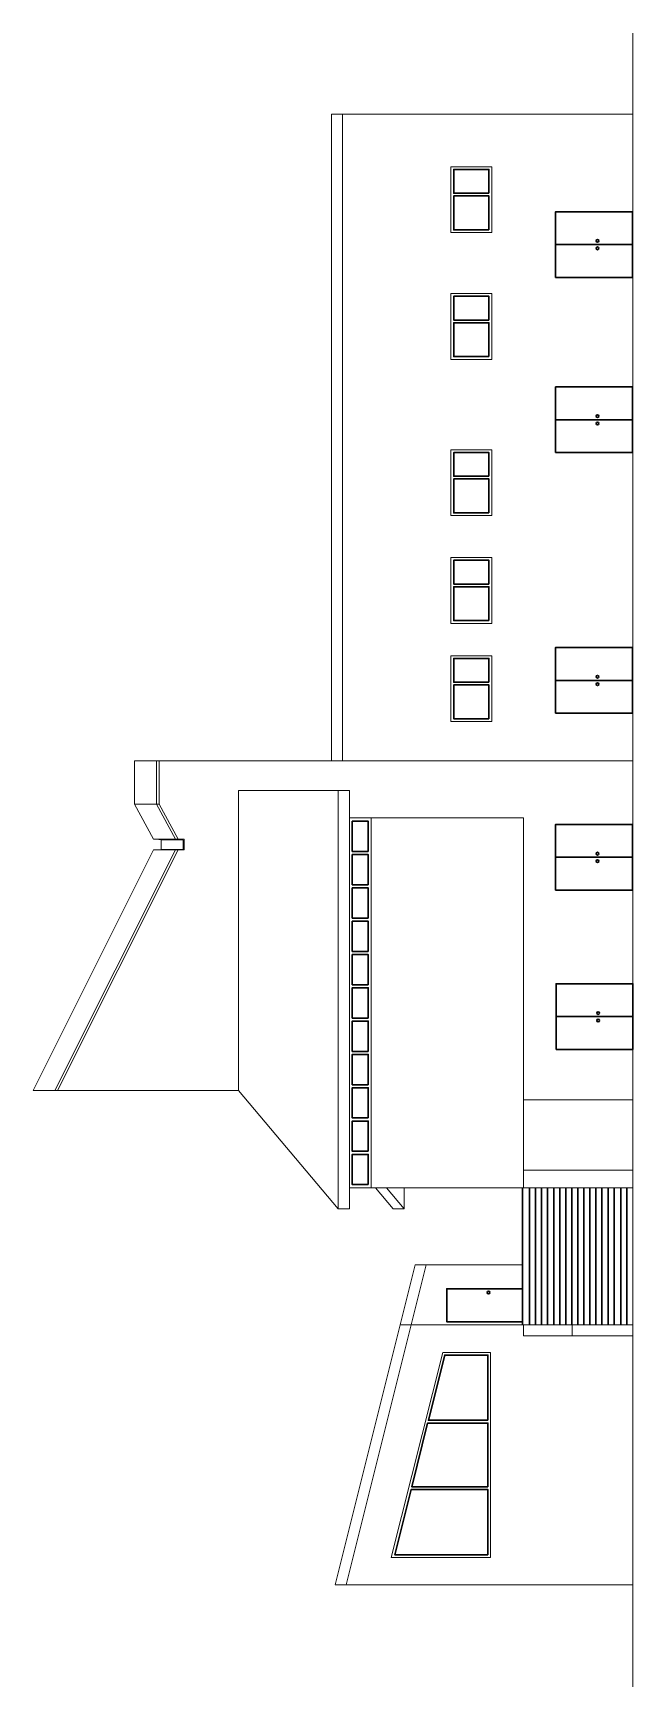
# Model space of a CAD drawing. Header units: inches. Extents: x -4858 to 2593, y -3513 to 2619.
# Drawn here: x 324 to 981, y 93 to 1904 of the extents above; entities that cross this region are included whole.
import ezdxf

# ---------------------------------------------------------------- set-up
doc = ezdxf.new("R2010")
doc.units = ezdxf.units.IN
doc.header["$MEASUREMENT"] = 0
for name, color, linetype, lineweight in [('A-DOOR', 31, 'Continuous', 30), ('A-FLOR', 140, 'Continuous', 30), ('A-GLAZ', 151, 'Continuous', 30), ('A-ROOF', 132, 'Continuous', 13), ('A-WALL', 113, 'Continuous', 13)]:
    doc.layers.add(name, color=color, linetype=linetype, lineweight=lineweight)

msp = doc.modelspace()

# ---------------------------------------------------------------- linework, layer by layer
at = {"layer": 'A-DOOR'}
for p, q in [((896.3, 1672.7), (980.4, 1672.7)), ((896.3, 1480.9), (980.4, 1480.9)), ((896.3, 1195.5), (980.4, 1195.5)), ((896.3, 1001.8), (980.4, 1001.8)), ((896.9, 827.3), (981, 827.3))]:
    msp.add_line(p, q, dxfattribs=at)
for points in [[(896.3, 1636.8), (896.3, 1708.7), (980.4, 1708.7), (980.4, 1636.8)], [(896.3, 1445), (896.3, 1516.9), (980.4, 1516.9), (980.4, 1445)], [(896.3, 1159.6), (896.3, 1231.5), (980.4, 1231.5), (980.4, 1159.6)], [(896.3, 965.9), (896.3, 1037.7), (980.4, 1037.7), (980.4, 965.9)], [(896.9, 791.3), (896.9, 863.2), (981, 863.2), (981, 791.3)], [(860, 493.1), (860, 529.2), (777.1, 529.2), (777.1, 493.1)]]:
    msp.add_lwpolyline(points, close=True, dxfattribs=at)
for centre in [(942.2, 1676.7), (942.2, 1668.6), (942.2, 1484.9), (942.2, 1476.8), (942.2, 1199.5), (942.2, 1191.3), (942.2, 1005.7), (942.2, 997.6), (942.8, 831.2), (942.8, 823.1), (822.9, 525.1)]:
    msp.add_circle(centre, 1.49, dxfattribs=at)
at = {"layer": 'A-FLOR'}
for p, q in [((860, 489.9), (860, 639.9)), ((867.7, 489.9), (867.7, 639.9)), ((874.3, 489.9), (874.3, 639.9)), ((880.9, 489.9), (880.9, 639.9)), ((887.6, 489.9), (887.6, 639.9)), ((894.2, 489.9), (894.2, 639.9)), ((900.8, 489.9), (900.8, 639.9)), ((907.4, 489.9), (907.4, 639.9)), ((914, 489.9), (914, 639.9)), ((920.6, 489.9), (920.6, 639.9)), ((927.2, 489.9), (927.2, 639.9)), ((933.9, 489.9), (933.9, 639.9)), ((940.5, 489.9), (940.5, 639.9)), ((947.1, 489.9), (947.1, 639.9)), ((953.7, 489.9), (953.7, 639.9)), ((960.3, 489.9), (960.3, 639.9)), ((967.9, 489.9), (967.9, 639.9)), ((974.5, 489.9), (974.5, 639.9))]:
    msp.add_line(p, q, dxfattribs=at)
at = {"layer": 'A-GLAZ'}
for points in [[(823.3, 1728.9), (823.3, 1755), (784.7, 1755), (784.7, 1728.9)], [(823.3, 1688.8), (823.3, 1726), (784.7, 1726), (784.7, 1688.8)], [(823.3, 1590.1), (823.3, 1616.1), (784.7, 1616.1), (784.7, 1590.1)], [(823.3, 1550), (823.3, 1587.1), (784.7, 1587.1), (784.7, 1550)], [(823.3, 1419), (823.3, 1445), (784.7, 1445), (784.7, 1419)], [(823.3, 1378.9), (823.3, 1416), (784.7, 1416), (784.7, 1378.9)], [(823.3, 1301), (823.3, 1327), (784.7, 1327), (784.7, 1301)], [(823.3, 1260.9), (823.3, 1298), (784.7, 1298), (784.7, 1260.9)], [(823.3, 1193.5), (823.3, 1219.5), (784.7, 1219.5), (784.7, 1193.5)], [(823.3, 1153.4), (823.3, 1190.5), (784.7, 1190.5), (784.7, 1153.4)], [(691.1, 1008.1), (691.1, 1041.2), (673.6, 1041.2), (673.6, 1008.1)], [(691.1, 971.6), (691.1, 1004.7), (673.6, 1004.7), (673.6, 971.6)], [(691.1, 935.1), (691.1, 968.2), (673.6, 968.2), (673.6, 935.1)], [(691.1, 898.7), (691.1, 931.7), (673.6, 931.7), (673.6, 898.7)], [(691.1, 862.2), (691.1, 895.2), (673.6, 895.2), (673.6, 862.2)], [(691.1, 825.7), (691.1, 858.8), (673.6, 858.8), (673.6, 825.7)], [(691.1, 789.2), (691.1, 822.3), (673.6, 822.3), (673.6, 789.2)], [(691.1, 752.7), (691.1, 785.8), (673.6, 785.8), (673.6, 752.7)], [(691.1, 716.3), (691.1, 749.3), (673.6, 749.3), (673.6, 716.3)], [(691.1, 679.8), (691.1, 712.8), (673.6, 712.8), (673.6, 679.8)], [(691.1, 643.3), (691.1, 676.4), (673.6, 676.4), (673.6, 643.3)], [(822.1, 385.2), (822.1, 456.6), (774.9, 456.6), (757, 385.2)], [(822.1, 312.4), (822.1, 382.2), (756.1, 382.2), (738.7, 312.4)], [(822.1, 238), (822.1, 309.4), (738, 309.4), (720.1, 238)]]:
    msp.add_lwpolyline(points, close=True, dxfattribs=at)
at = {"layer": 'A-ROOF'}
for p, q in [((981, 1904.3), (981, 93.2)), ((462, 1107.5), (434.9, 1107.5)), ((434.9, 1107.5), (434.9, 1059.9)), ((459, 1059.9), (459, 1107.5)), ((658.2, 1074.9), (549, 1074.9)), ((549, 1074.9), (549, 746.5)), ((434.9, 1059.9), (455.8, 1021.5)), ((434.9, 1059.9), (462, 1059.9)), ((479.9, 1021.5), (459, 1059.9)), ((455.8, 1021.5), (458.8, 1021.5)), ((458.8, 1021.5), (464.3, 1020.7)), ((482.9, 1021.5), (458.8, 1021.5)), ((464.3, 1020.7), (464.3, 1010.4)), ((464.3, 1020.7), (488.4, 1020.5)), ((489.3, 1021.5), (482.9, 1021.5)), ((482.9, 1021.5), (488.4, 1020.6)), ((488.4, 1020.6), (488.4, 1010.7)), ((489.3, 1009.8), (489.3, 1021.5)), ((455.8, 1009.8), (323.9, 746.5)), ((347.8, 746.5), (479.9, 1009.8)), ((458.8, 1009.8), (455.8, 1009.8)), ((464.3, 1010.4), (458.8, 1009.8)), ((458.8, 1009.8), (489.3, 1009.8)), ((464.3, 1010.4), (488.4, 1010.7)), ((488.4, 1010.7), (482.9, 1009.8)), ((323.9, 746.5), (350.8, 746.5)), ((549, 746.5), (658.2, 616.8)), ((699, 639.9), (718.4, 616.8)), ((730.3, 616.8), (710.9, 639.9)), ((730.3, 616.8), (730.3, 639.9)), ((718.4, 616.8), (730.3, 616.8)), ((738, 489.9), (726.1, 489.9))]:
    msp.add_line(p, q, dxfattribs=at)
for points in [[(662.9, 1815.6), (662.9, 1107.5), (651, 1107.5), (651, 1815.6)], [(670.4, 1074.9), (670.4, 616.8), (658.2, 616.8), (658.2, 1074.9)], [(754.4, 555.4), (742.5, 555.4), (654.8, 204.9), (666.8, 204.9)]]:
    msp.add_lwpolyline(points, close=True, dxfattribs=at)
at = {"layer": 'A-WALL'}
for p, q in [((981, 1815.6), (662.9, 1815.6)), ((981, 1107.5), (462, 1107.5)), ((462, 1059.9), (462, 1107.5)), ((482.9, 1021.5), (462, 1059.9)), ((861.1, 1044.8), (670.4, 1044.8)), ((694.3, 639.9), (694.3, 1044.8)), ((861.1, 639.9), (861.1, 1044.8)), ((350.8, 746.5), (482.9, 1009.8)), ((350.8, 746.5), (549, 746.5)), ((981, 736.1), (861.1, 736.1)), ((861.1, 659.3), (981, 659.3)), ((981, 639.9), (670.4, 639.9)), ((860, 555.4), (754.4, 555.4)), ((861.1, 489.9), (738, 489.9)), ((861.1, 477.7), (861.1, 489.9)), ((861.1, 489.9), (914.4, 489.9)), ((914.4, 477.7), (914.4, 489.9)), ((914.4, 489.9), (981, 489.9)), ((914.4, 477.7), (861.1, 477.7)), ((981, 477.7), (914.4, 477.7)), ((981, 204.9), (666.8, 204.9))]:
    msp.add_line(p, q, dxfattribs=at)
for points in [[(826.3, 1685.9), (826.3, 1758), (781.7, 1758), (781.7, 1685.9)], [(826.3, 1547), (826.3, 1619.1), (781.7, 1619.1), (781.7, 1547)], [(826.3, 1375.9), (826.3, 1448), (781.7, 1448), (781.7, 1375.9)], [(826.3, 1257.9), (826.3, 1330), (781.7, 1330), (781.7, 1257.9)], [(826.3, 1150.4), (826.3, 1222.5), (781.7, 1222.5), (781.7, 1150.4)], [(825.1, 459.6), (825.1, 235), (716.3, 235), (772.6, 459.6)]]:
    msp.add_lwpolyline(points, close=True, dxfattribs=at)

doc.saveas('drawing.dxf')
